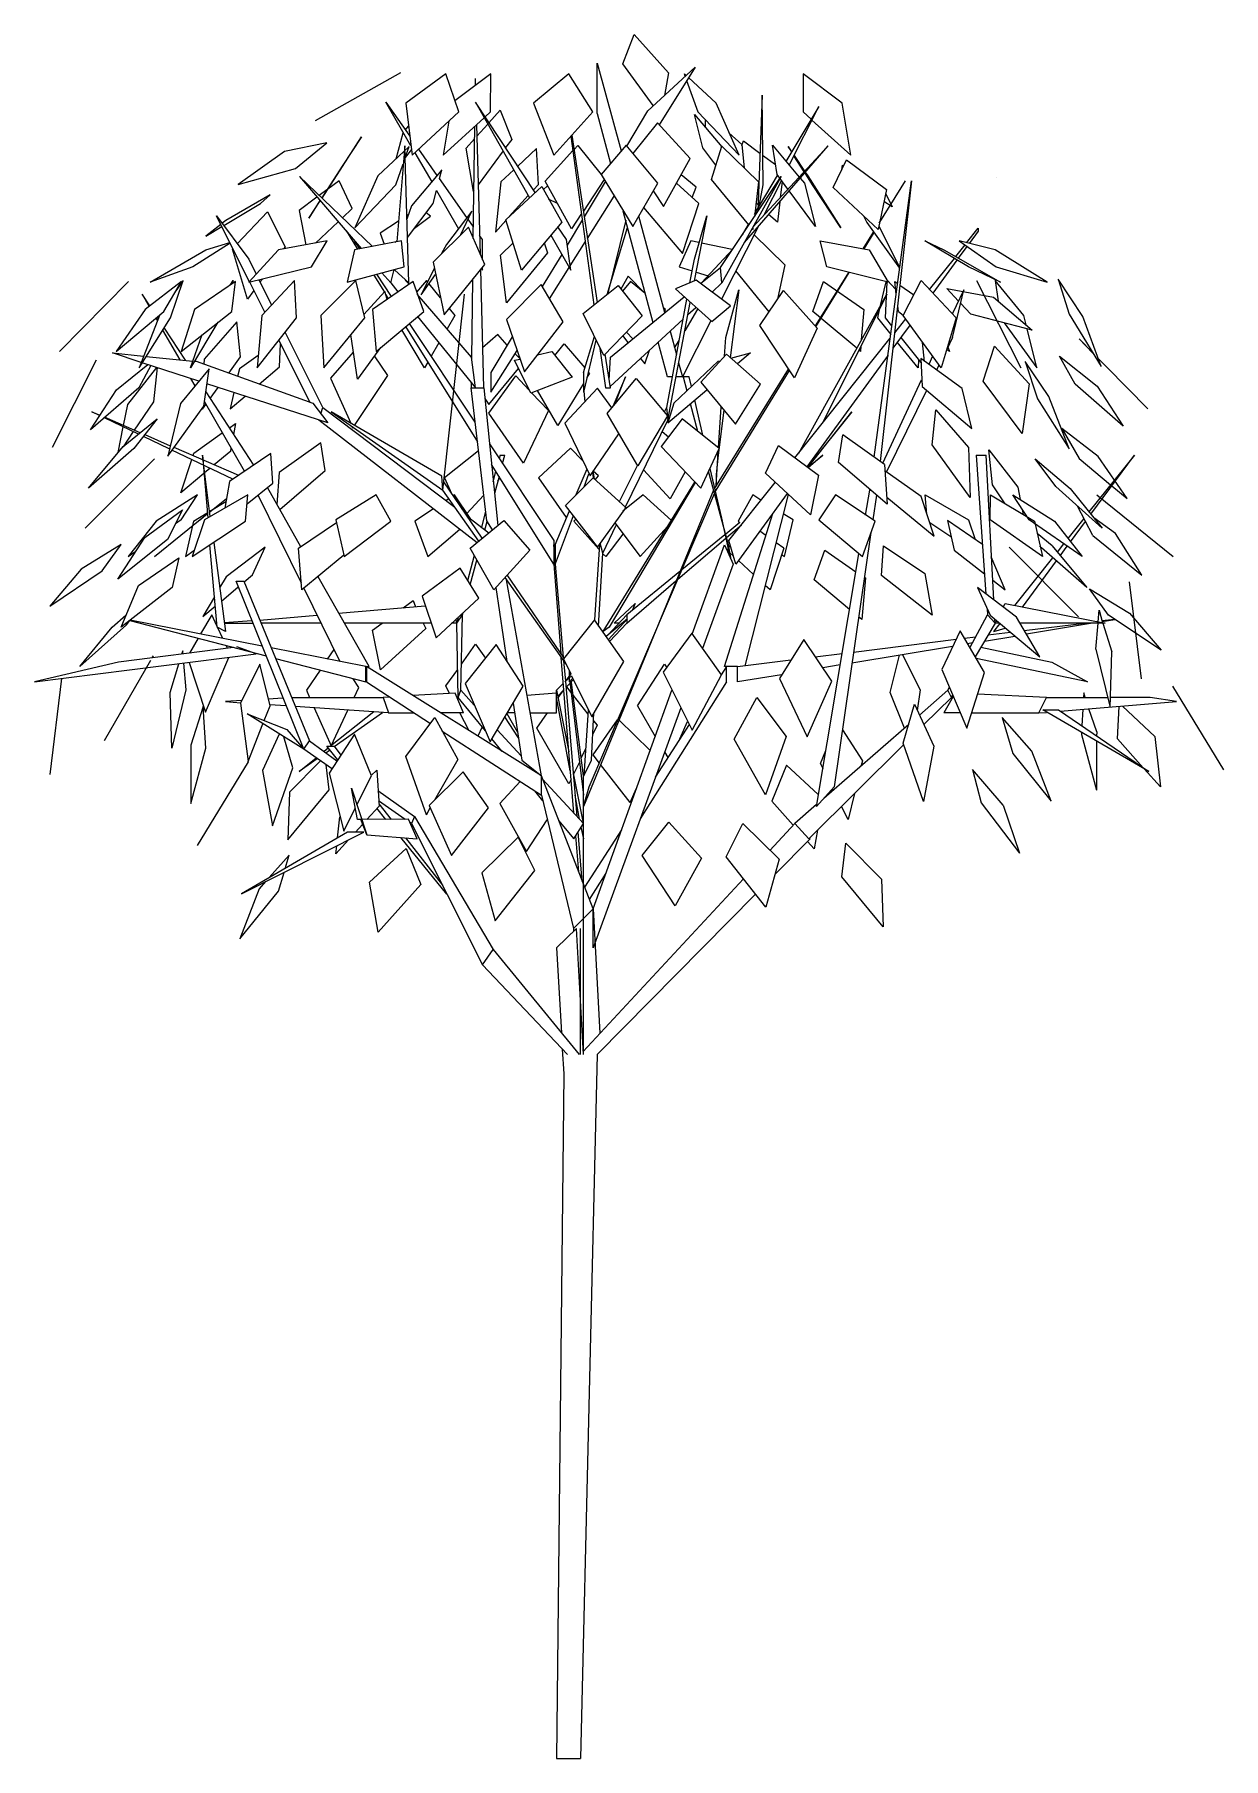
# Model space of a CAD drawing. Extents: x -0.0113 to 0.0139, y 0 to 0.0365.
import ezdxf

# ---------------------------------------------------------------- set-up
doc = ezdxf.new("R2010")
doc.units = 0
doc.layers.get('0').update_dxf_attribs({"linetype": 'CONTINUOUS'})

msp = doc.modelspace()

# ---------------------------------------------------------------- linework, layer by layer
at = {"color": 0, "linetype": 'BYBLOCK'}
for p, q in [((0.001153, 0.035889), (0.001391, 0.036511)), ((0.001391, 0.036511), (0.002116, 0.035702)), ((0.000609, 0.035906), (0.001113, 0.034044)), ((0.000609, 0.034839), (0.000609, 0.035906)), ((0.001793, 0.035006), (0.001153, 0.035889)), ((0.00168, 0.034897), (0.002683, 0.035818)), ((0.002683, 0.035818), (0.001918, 0.034601)), ((-0.005362, 0.034689), (-0.003555, 0.035706)), ((-0.002598, 0.035679), (-0.003447, 0.03506)), ((-0.002326, 0.03487), (-0.002598, 0.035679)), ((-0.001646, 0.035679), (-0.002411, 0.035104)), ((-0.001974, 0.035434), (-0.001969, 0.03558)), ((-0.001969, 0.035437), (-0.001969, 0.03558)), ((-0.001651, 0.03487), (-0.001646, 0.035679)), ((0.000003, 0.035679), (-0.000745, 0.03506)), ((0.000513, 0.03487), (0.000003, 0.035679)), ((0.002116, 0.035702), (0.002031, 0.03522)), ((0.002473, 0.035624), (0.002456, 0.035679)), ((0.002456, 0.035679), (0.00249, 0.035641)), ((0.002501, 0.035536), (0.002739, 0.03487)), ((0.003124, 0.03506), (0.002541, 0.035597)), ((0.005793, 0.03506), (0.004971, 0.035679)), ((0.004971, 0.035679), (0.004971, 0.03487)), ((-0.00334, 0.034152), (-0.003867, 0.035077)), ((-0.003867, 0.035077), (-0.003362, 0.034356)), ((-0.003447, 0.03506), (-0.003311, 0.033955)), ((-0.000705, 0.033167), (-0.001969, 0.035077)), ((-0.001969, 0.035077), (-0.000824, 0.033054)), ((-0.000745, 0.03506), (-0.000309, 0.033955)), ((0.003612, 0.033955), (0.003124, 0.03506)), ((0.004099, 0.035223), (0.004008, 0.032769)), ((0.004122, 0.033326), (0.004099, 0.035223)), ((0.00598, 0.033955), (0.005793, 0.03506)), ((-0.003311, 0.033955), (-0.002326, 0.03487)), ((-0.002654, 0.033955), (-0.001787, 0.034747)), ((-0.001765, 0.034764), (-0.001651, 0.03487)), ((-0.001685, 0.034642), (-0.001448, 0.034907)), ((-0.001448, 0.034907), (-0.001204, 0.034288)), ((-0.000309, 0.033955), (0.000513, 0.03487)), ((0.000609, 0.034839), (0.000887, 0.033782)), ((0.001232, 0.034149), (0.00168, 0.034897)), ((0.002847, 0.034108), (0.002666, 0.034815)), ((0.002666, 0.034815), (0.003243, 0.034132)), ((0.002739, 0.03487), (0.003612, 0.033955)), ((0.002898, 0.03454), (0.002904, 0.034689)), ((0.0053, 0.034985), (0.004603, 0.033823)), ((0.004671, 0.033741), (0.0053, 0.034985)), ((0.004971, 0.03487), (0.005136, 0.034717)), ((0.005153, 0.0347), (0.00598, 0.033955)), ((-0.004898, 0.033537), (-0.004382, 0.034346)), ((-0.004382, 0.034346), (-0.004796, 0.033724)), ((-0.003651, 0.03388), (-0.003504, 0.034428)), ((-0.003504, 0.034428), (-0.003498, 0.034435)), ((-0.003453, 0.034489), (-0.003391, 0.034567)), ((-0.002535, 0.034676), (-0.002654, 0.033955)), ((-0.00202, 0.032194), (-0.001986, 0.034567)), ((-0.001946, 0.034601), (-0.001872, 0.031851)), ((-0.00194, 0.03436), (-0.001708, 0.034615)), ((0.000541, 0.030787), (0.000054, 0.03436)), ((0.000071, 0.034377), (0.000609, 0.030838)), ((0.001884, 0.034642), (0.001363, 0.033993)), ((0.002575, 0.033884), (0.001884, 0.034642)), ((0.003396, 0.034431), (0.003668, 0.03418)), ((-0.006014, 0.03403), (-0.007, 0.033337)), ((-0.005119, 0.034217), (-0.006014, 0.03403)), ((-0.005782, 0.03367), (-0.005119, 0.034217)), ((-0.003374, 0.034139), (-0.004042, 0.033517)), ((-0.00347, 0.034156), (-0.003634, 0.03212)), ((-0.003385, 0.031249), (-0.00347, 0.034156)), ((-0.003464, 0.033884), (-0.003374, 0.034139)), ((-0.003328, 0.034078), (-0.003459, 0.033904)), ((-0.003255, 0.034006), (-0.002898, 0.033388)), ((-0.002779, 0.033527), (-0.00317, 0.034084)), ((-0.002167, 0.034101), (-0.001991, 0.034302)), ((-0.002014, 0.033187), (-0.002167, 0.034101)), ((-0.001385, 0.034044), (-0.001912, 0.03333)), ((-0.001204, 0.034288), (-0.001334, 0.034115)), ((-0.000677, 0.034098), (-0.001074, 0.033724)), ((-0.000637, 0.033337), (-0.000677, 0.034098)), ((-0.000496, 0.033405), (0.000093, 0.034054)), ((0.000116, 0.034078), (0.000195, 0.034163)), ((0.000195, 0.034163), (0.000688, 0.033547)), ((0.001221, 0.034166), (0.000688, 0.033547)), ((0.001889, 0.03336), (0.001221, 0.034166)), ((0.003119, 0.033744), (0.002847, 0.034108)), ((0.003028, 0.033439), (0.003249, 0.034149)), ((0.003249, 0.034149), (0.004025, 0.033388)), ((0.003668, 0.034159), (0.003702, 0.034258)), ((0.003668, 0.03418), (0.003719, 0.03368)), ((0.003702, 0.034258), (0.004054, 0.033996)), ((0.003725, 0.032106), (0.005498, 0.034156)), ((0.005498, 0.034156), (0.003906, 0.032432)), ((0.004416, 0.033547), (0.00432, 0.034166)), ((0.00432, 0.034166), (0.004881, 0.03349)), ((0.004728, 0.034027), (0.004654, 0.034139)), ((0.004654, 0.034139), (0.004722, 0.034023)), ((-0.007, 0.033337), (-0.005782, 0.03367)), ((-0.004796, 0.033724), (-0.005226, 0.033051)), ((-0.003657, 0.03333), (-0.003504, 0.033775)), ((-0.002683, 0.033643), (-0.003328, 0.032881)), ((-0.002734, 0.033459), (-0.002683, 0.033643)), ((-0.001159, 0.033643), (-0.001431, 0.033388)), ((0.002014, 0.032871), (0.002575, 0.033884)), ((0.00411, 0.033955), (0.004382, 0.033758)), ((0.004988, 0.033605), (0.004773, 0.033945)), ((0.004779, 0.033948), (0.005, 0.033615)), ((0.005011, 0.033595), (0.005068, 0.033517)), ((0.005606, 0.033269), (0.005884, 0.03386)), ((0.005793, 0.033741), (0.005782, 0.033646)), ((0.005816, 0.033724), (0.005793, 0.033741)), ((0.005884, 0.03386), (0.006733, 0.033228)), ((-0.00415, 0.032024), (-0.005697, 0.033503)), ((-0.005697, 0.033503), (-0.004394, 0.031977)), ((-0.005221, 0.033044), (-0.004898, 0.033537)), ((-0.004858, 0.033415), (-0.005096, 0.033238)), ((-0.004581, 0.032823), (-0.004858, 0.033415)), ((-0.004042, 0.033517), (-0.004524, 0.032415)), ((-0.004524, 0.032415), (-0.003657, 0.03333)), ((-0.002156, 0.032636), (-0.002734, 0.033459)), ((-0.001431, 0.033388), (-0.001549, 0.032327)), ((-0.001329, 0.032585), (-0.000569, 0.033292)), ((-0.000745, 0.033221), (-0.000637, 0.033337)), ((-0.000569, 0.033292), (-0.000144, 0.032534)), ((-0.000445, 0.033306), (-0.000535, 0.033224)), ((0.000065, 0.032392), (-0.000496, 0.033405)), ((0.000751, 0.033439), (0.000314, 0.032772)), ((0.000779, 0.033394), (0.000331, 0.032653)), ((0.000688, 0.033547), (0.001363, 0.032446)), ((0.001363, 0.032446), (0.001889, 0.03336)), ((0.002756, 0.032932), (0.002286, 0.033364)), ((0.002705, 0.033279), (0.002382, 0.033541)), ((0.002615, 0.033058), (0.002705, 0.033279)), ((0.003816, 0.032477), (0.003028, 0.033439)), ((0.003215, 0.031576), (0.004501, 0.033503)), ((0.004501, 0.033503), (0.003249, 0.031249)), ((0.004025, 0.033388), (0.003935, 0.032653)), ((0.004025, 0.032796), (0.004122, 0.033326)), ((0.004042, 0.032881), (0.004428, 0.033527)), ((0.004507, 0.033418), (0.004139, 0.032687)), ((0.004643, 0.033235), (0.004416, 0.033547)), ((0.004524, 0.033401), (0.004479, 0.033054)), ((0.004903, 0.033466), (0.004994, 0.03336)), ((0.004994, 0.03336), (0.005232, 0.032446)), ((0.00517, 0.03333), (0.005005, 0.033585)), ((0.005068, 0.033517), (0.00577, 0.032415)), ((0.00577, 0.032415), (0.00517, 0.03333)), ((0.006558, 0.032381), (0.005606, 0.033269)), ((0.006473, 0.027558), (0.007266, 0.033415)), ((0.006733, 0.033228), (0.006558, 0.032381)), ((0.007266, 0.033415), (0.006603, 0.027466)), ((0.006824, 0.032912), (0.007136, 0.033415)), ((0.009056, 0.033473), (0.009056, 0.033479)), ((-0.0073, 0.032466), (-0.006524, 0.032932)), ((-0.00632, 0.033119), (-0.00726, 0.032572)), ((-0.006524, 0.032932), (-0.00632, 0.033119)), ((-0.005328, 0.033068), (-0.005708, 0.032782)), ((-0.005266, 0.032993), (-0.005498, 0.032623)), ((-0.005498, 0.032623), (-0.00526, 0.03299)), ((-0.005119, 0.033221), (-0.005283, 0.033102)), ((-0.00526, 0.03299), (-0.005266, 0.032993)), ((-0.003328, 0.032881), (-0.003425, 0.032602)), ((-0.003413, 0.032215), (-0.002864, 0.032932)), ((-0.002864, 0.032932), (-0.002796, 0.033207)), ((-0.002796, 0.033207), (-0.002331, 0.032398)), ((-0.002003, 0.033201), (-0.002014, 0.033187)), ((-0.001255, 0.032657), (-0.000853, 0.033099)), ((-0.000235, 0.032932), (-0.000422, 0.033027)), ((0.000399, 0.032194), (0.000966, 0.033088)), ((0.001793, 0.033201), (0.002014, 0.032871)), ((0.002416, 0.031871), (0.002756, 0.032932)), ((0.004014, 0.032905), (0.003969, 0.032949)), ((0.004473, 0.032969), (0.004422, 0.032534)), ((0.005232, 0.032446), (0.004671, 0.033201)), ((0.00658, 0.032514), (0.006813, 0.032888)), ((0.006807, 0.032888), (0.006586, 0.032534)), ((0.006852, 0.032864), (0.006677, 0.032973)), ((0.006716, 0.033153), (0.006852, 0.032864)), ((0.006813, 0.032888), (0.006807, 0.032888)), ((-0.006762, 0.03128), (-0.007453, 0.032674)), ((-0.007453, 0.032674), (-0.006773, 0.031756)), ((-0.00726, 0.032572), (-0.00734, 0.032511)), ((-0.007017, 0.032075), (-0.006376, 0.032755)), ((-0.006376, 0.032755), (-0.006003, 0.032014)), ((-0.005708, 0.032782), (-0.005561, 0.032058)), ((-0.005362, 0.032092), (-0.004881, 0.032545)), ((-0.00479, 0.03263), (-0.004581, 0.032823)), ((-0.0036, 0.032558), (-0.003991, 0.032303)), ((-0.003396, 0.032691), (-0.00343, 0.03267)), ((-0.003266, 0.032412), (-0.002921, 0.032664)), ((-0.002921, 0.032664), (-0.003017, 0.032735)), ((-0.002048, 0.032772), (-0.002586, 0.032062)), ((-0.00228, 0.032273), (-0.002048, 0.032772)), ((-0.002014, 0.032439), (-0.002127, 0.032599)), ((-0.001549, 0.032327), (-0.001329, 0.032572)), ((-0.000994, 0.031521), (-0.001329, 0.032585)), ((-0.000144, 0.032534), (-0.000994, 0.031521)), ((0.000297, 0.032592), (-0.000031, 0.032052)), ((0.000275, 0.032718), (0.000065, 0.032392)), ((0.00121, 0.032582), (0.000824, 0.031008)), ((0.001153, 0.032779), (0.001787, 0.03041)), ((0.002042, 0.030621), (0.001487, 0.032667)), ((0.001589, 0.032847), (0.002416, 0.031871)), ((0.002926, 0.032674), (0.00266, 0.031294)), ((0.002666, 0.031756), (0.002926, 0.032674)), ((0.00394, 0.032708), (0.004008, 0.03283)), ((0.00419, 0.032742), (0.004173, 0.032759)), ((0.004422, 0.032534), (0.004235, 0.032701)), ((0.006257, 0.032657), (0.00632, 0.032528)), ((0.00632, 0.032528), (0.007011, 0.031562)), ((-0.007362, 0.03249), (-0.00768, 0.032239)), ((-0.00768, 0.032239), (-0.00734, 0.032443)), ((-0.005113, 0.03214), (-0.006144, 0.031953)), ((-0.005447, 0.031593), (-0.005113, 0.03214)), ((-0.004705, 0.032344), (-0.004467, 0.031963)), ((-0.003538, 0.03214), (-0.00453, 0.031953)), ((-0.003991, 0.032303), (-0.003906, 0.032069)), ((-0.003674, 0.032113), (-0.003634, 0.032143)), ((-0.003481, 0.031593), (-0.003538, 0.03214)), ((-0.002116, 0.032429), (-0.00287, 0.031688)), ((-0.002269, 0.03229), (-0.002263, 0.032283)), ((-0.001776, 0.031637), (-0.002116, 0.032429)), ((-0.001821, 0.032171), (-0.001884, 0.032252)), ((-0.001821, 0.031742), (-0.001821, 0.032171)), ((-0.000377, 0.032259), (0.000048, 0.031518)), ((-0.000042, 0.032171), (-0.000224, 0.032439)), ((0.000048, 0.031518), (-0.000042, 0.032171)), ((0.000819, 0.031005), (0.001249, 0.032426)), ((0.002592, 0.03214), (0.002343, 0.031593)), ((0.002762, 0.032103), (0.002592, 0.03214)), ((0.00402, 0.032449), (0.003238, 0.030903)), ((0.003804, 0.032487), (0.00368, 0.032269)), ((0.003901, 0.032378), (0.003884, 0.032395)), ((0.003906, 0.032432), (0.003901, 0.032378)), ((0.003929, 0.032266), (0.004581, 0.03163)), ((0.005328, 0.03214), (0.006365, 0.031953)), ((0.00547, 0.031593), (0.005328, 0.03214)), ((0.00624, 0.031973), (0.006461, 0.032327)), ((0.006467, 0.03232), (0.006252, 0.03197)), ((0.007017, 0.031576), (0.006569, 0.032456)), ((0.008473, 0.031593), (0.007544, 0.03214)), ((0.007544, 0.03214), (0.007951, 0.031953)), ((0.009034, 0.031953), (0.008274, 0.03214)), ((0.008274, 0.03214), (0.009056, 0.031593)), ((0.008427, 0.032099), (0.008677, 0.032409)), ((0.008677, 0.032347), (0.008484, 0.032086)), ((0.008677, 0.032409), (0.008677, 0.032347)), ((-0.008858, 0.031263), (-0.007685, 0.031953)), ((-0.007164, 0.032089), (-0.007957, 0.031593)), ((-0.007685, 0.031953), (-0.007175, 0.032109)), ((-0.007119, 0.031963), (-0.007107, 0.031977)), ((-0.006796, 0.030903), (-0.007119, 0.031963)), ((-0.006144, 0.031953), (-0.006773, 0.031263)), ((-0.006003, 0.032014), (-0.006037, 0.031973)), ((-0.00453, 0.031953), (-0.004688, 0.031263)), ((-0.004422, 0.031973), (-0.004524, 0.03213)), ((-0.002586, 0.032062), (-0.002688, 0.031871)), ((-0.001442, 0.031837), (-0.001176, 0.032096)), ((-0.001317, 0.030828), (-0.001442, 0.031837)), ((-0.000445, 0.031888), (-0.001317, 0.030828)), ((-0.000144, 0.031854), (-0.000558, 0.031171)), ((-0.000513, 0.032096), (-0.000445, 0.031888)), ((0.000031, 0.03161), (0.00036, 0.032126)), ((0.003464, 0.031956), (0.002813, 0.032092)), ((0.003476, 0.031967), (0.002813, 0.031249)), ((0.006365, 0.031953), (0.006767, 0.031263)), ((0.008167, 0.03177), (0.00764, 0.031113)), ((0.007951, 0.031953), (0.009147, 0.031263)), ((0.008393, 0.032055), (0.008195, 0.031807)), ((0.008257, 0.031773), (0.008439, 0.032021)), ((0.010138, 0.031263), (0.009034, 0.031953)), ((-0.007957, 0.031593), (-0.008858, 0.031263)), ((-0.006773, 0.031756), (-0.006614, 0.031436)), ((-0.006773, 0.031263), (-0.005447, 0.031593)), ((-0.004688, 0.031263), (-0.003481, 0.031593)), ((-0.004127, 0.031416), (-0.003901, 0.031052)), ((-0.003748, 0.030964), (-0.004059, 0.031433)), ((-0.003952, 0.031464), (-0.003765, 0.031249)), ((-0.003765, 0.031249), (-0.003691, 0.031535)), ((-0.00368, 0.031538), (-0.00368, 0.031518)), ((-0.00368, 0.031518), (-0.003385, 0.031249)), ((-0.002847, 0.031555), (-0.003124, 0.031001)), ((-0.003124, 0.031001), (-0.002819, 0.031426)), ((-0.00287, 0.031688), (-0.002637, 0.030576)), ((-0.002637, 0.030576), (-0.001776, 0.031637)), ((-0.001793, 0.029026), (-0.001861, 0.031532)), ((-0.001844, 0.031552), (-0.001821, 0.031518)), ((-0.001821, 0.031518), (-0.001821, 0.031579)), ((-0.000405, 0.030913), (0.000014, 0.031576)), ((0.002343, 0.031593), (0.002615, 0.031504)), ((0.002569, 0.031253), (0.002666, 0.031756)), ((0.0027, 0.031481), (0.002955, 0.031402)), ((0.002796, 0.031236), (0.003215, 0.031576)), ((0.003249, 0.031249), (0.003215, 0.031576)), ((0.004246, 0.030641), (0.003544, 0.031508)), ((0.004581, 0.03163), (0.004428, 0.030909)), ((0.005929, 0.031474), (0.005221, 0.030338)), ((0.005238, 0.030318), (0.005946, 0.03147)), ((0.006767, 0.031263), (0.00547, 0.031593)), ((0.007719, 0.031032), (0.008229, 0.031732)), ((0.009147, 0.031263), (0.008473, 0.031593)), ((0.009056, 0.031593), (0.010138, 0.031263)), ((-0.009322, 0.03128), (-0.010778, 0.029801)), ((-0.008195, 0.03128), (-0.008966, 0.030689)), ((-0.008569, 0.030648), (-0.008195, 0.03128)), ((-0.008427, 0.030508), (-0.008161, 0.031304)), ((-0.008161, 0.031304), (-0.008314, 0.031079)), ((-0.007056, 0.03128), (-0.007923, 0.030689)), ((-0.00717, 0.031202), (-0.007102, 0.031304)), ((-0.00713, 0.030648), (-0.007056, 0.03128)), ((-0.007102, 0.031304), (-0.007124, 0.031232)), ((-0.006665, 0.03109), (-0.006796, 0.030903)), ((-0.006433, 0.030631), (-0.00675, 0.031266)), ((-0.006558, 0.031317), (-0.006291, 0.030784)), ((-0.00649, 0.031331), (-0.006535, 0.03127)), ((-0.005804, 0.031304), (-0.006495, 0.030563)), ((-0.005765, 0.030508), (-0.005804, 0.031304)), ((-0.004507, 0.031304), (-0.005243, 0.030563)), ((-0.004314, 0.030508), (-0.004507, 0.031304)), ((-0.003889, 0.031066), (-0.004337, 0.030583)), ((-0.003294, 0.03128), (-0.00415, 0.030689)), ((-0.003838, 0.030903), (-0.003889, 0.031066)), ((-0.003765, 0.031249), (-0.003617, 0.031059)), ((-0.003379, 0.031222), (-0.003459, 0.031311)), ((-0.003068, 0.030648), (-0.003294, 0.03128)), ((-0.003011, 0.031304), (-0.003221, 0.031056)), ((-0.002989, 0.031273), (-0.003011, 0.031304)), ((-0.00296, 0.031232), (-0.002717, 0.030937)), ((-0.002031, 0.031324), (-0.002054, 0.029652)), ((-0.000581, 0.031219), (-0.001317, 0.030478)), ((-0.000116, 0.030423), (-0.000581, 0.031219)), ((0.000309, 0.0306), (0.001051, 0.031192)), ((0.001051, 0.031192), (0.001561, 0.030556)), ((0.001266, 0.031392), (0.001108, 0.03112)), ((0.001312, 0.03128), (0.001142, 0.031073)), ((0.001617, 0.031032), (0.001266, 0.031392)), ((0.001617, 0.031032), (0.001312, 0.03128)), ((0.0027, 0.031311), (0.002263, 0.031124)), ((0.002263, 0.031124), (0.003034, 0.03043)), ((0.00343, 0.030763), (0.0027, 0.031311)), ((0.002813, 0.031249), (0.002819, 0.031253)), ((0.003249, 0.031249), (0.00304, 0.031052)), ((0.003334, 0.030094), (0.003606, 0.031103)), ((0.003606, 0.031103), (0.003425, 0.029665)), ((0.004048, 0.030349), (0.004552, 0.03109)), ((0.004552, 0.03109), (0.005266, 0.030294)), ((0.005175, 0.030648), (0.005402, 0.03128)), ((0.005402, 0.03128), (0.006257, 0.030689)), ((0.006722, 0.031273), (0.006603, 0.03077)), ((0.006716, 0.030508), (0.00675, 0.031263)), ((0.00675, 0.031283), (0.006756, 0.031304)), ((0.006756, 0.031304), (0.006926, 0.031117)), ((0.006937, 0.031011), (0.006909, 0.03128)), ((0.006909, 0.03128), (0.006971, 0.031236)), ((0.007017, 0.031202), (0.007311, 0.031001)), ((0.00709, 0.030563), (0.00747, 0.031304)), ((0.00747, 0.031304), (0.008206, 0.030508)), ((0.008257, 0.030865), (0.008014, 0.03113)), ((0.008014, 0.03113), (0.009, 0.030947)), ((0.008371, 0.031103), (0.008127, 0.03059)), ((0.008133, 0.030094), (0.008371, 0.031103)), ((0.008643, 0.031304), (0.009577, 0.029451)), ((0.009645, 0.030563), (0.009034, 0.031304)), ((0.009034, 0.031304), (0.009096, 0.030862)), ((0.010892, 0.030539), (0.010371, 0.031331)), ((0.010371, 0.031331), (0.010603, 0.03059)), ((-0.008966, 0.030689), (-0.009583, 0.029801)), ((-0.008869, 0.030763), (-0.009028, 0.031015)), ((-0.009028, 0.031015), (-0.008881, 0.030753)), ((-0.007923, 0.030689), (-0.008206, 0.029801)), ((-0.00415, 0.030689), (-0.004076, 0.029801)), ((-0.003872, 0.031008), (-0.003821, 0.030916)), ((-0.002054, 0.029679), (-0.003204, 0.031015)), ((-0.00266, 0.026861), (-0.002207, 0.031015)), ((-0.00253, 0.030709), (-0.002405, 0.030563)), ((0.000887, 0.029679), (0.00245, 0.030954)), ((0.002054, 0.030689), (0.00202, 0.030712)), ((0.002037, 0.030655), (0.002054, 0.030689)), ((0.002501, 0.030903), (0.002076, 0.028612)), ((0.002105, 0.028346), (0.002575, 0.030838)), ((0.002734, 0.030695), (0.002462, 0.030233)), ((0.002524, 0.03058), (0.002694, 0.030733)), ((0.003034, 0.03043), (0.00343, 0.030763)), ((0.004875, 0.027646), (0.006739, 0.031015)), ((0.006739, 0.031015), (0.005379, 0.028278)), ((0.006257, 0.030689), (0.006201, 0.030046)), ((0.006586, 0.030716), (0.006541, 0.030508)), ((0.006988, 0.030648), (0.006971, 0.030767)), ((0.008518, 0.030587), (0.008303, 0.030818)), ((0.009, 0.030947), (0.009821, 0.030253)), ((-0.009583, 0.029801), (-0.008569, 0.030648)), ((-0.008665, 0.030563), (-0.009096, 0.029451)), ((-0.009096, 0.029451), (-0.008427, 0.030508)), ((-0.008739, 0.030508), (-0.008711, 0.030457)), ((-0.008694, 0.030495), (-0.008716, 0.030525)), ((-0.00866, 0.030573), (-0.008665, 0.030563)), ((-0.008206, 0.029801), (-0.00713, 0.030648)), ((-0.007425, 0.030417), (-0.008008, 0.029451)), ((-0.007028, 0.030427), (-0.007719, 0.029635)), ((-0.006949, 0.029686), (-0.007028, 0.030427)), ((-0.006495, 0.030563), (-0.006597, 0.029451)), ((-0.006597, 0.029451), (-0.005765, 0.030508)), ((-0.005243, 0.030563), (-0.005181, 0.029451)), ((-0.005181, 0.029451), (-0.004314, 0.030508)), ((-0.004076, 0.029801), (-0.003068, 0.030648)), ((-0.003453, 0.030328), (-0.001929, 0.027884)), ((-0.00198, 0.028299), (-0.003368, 0.030393)), ((-0.003198, 0.030539), (-0.001974, 0.029026)), ((-0.002405, 0.030563), (-0.002569, 0.030277)), ((-0.001317, 0.030478), (-0.000932, 0.029366)), ((-0.000932, 0.029366), (-0.000116, 0.030423)), ((0.000745, 0.029713), (0.000309, 0.0306)), ((0.001561, 0.030556), (0.000745, 0.029713)), ((0.002428, 0.030485), (0.000881, 0.029054)), ((0.003011, 0.030447), (0.002416, 0.029264)), ((0.004784, 0.029237), (0.004048, 0.030349)), ((0.005334, 0.030512), (0.005175, 0.030648)), ((0.006105, 0.029866), (0.005351, 0.030498)), ((0.006541, 0.030508), (0.006824, 0.030158)), ((0.006847, 0.030338), (0.006716, 0.030508)), ((0.007232, 0.030362), (0.006869, 0.029866)), ((0.006909, 0.030192), (0.007141, 0.030488)), ((0.006988, 0.030648), (0.00709, 0.030566)), ((0.007889, 0.029451), (0.00709, 0.030563)), ((0.008206, 0.030508), (0.007889, 0.029451)), ((0.009821, 0.030253), (0.008518, 0.030587)), ((0.009226, 0.030403), (0.009917, 0.029451)), ((0.009691, 0.030359), (0.009645, 0.030563)), ((0.010603, 0.03059), (0.011277, 0.029482)), ((0.011277, 0.029482), (0.010892, 0.030539)), ((-0.008229, 0.029621), (-0.008592, 0.030253)), ((-0.008563, 0.030294), (-0.008121, 0.029611)), ((-0.008008, 0.029451), (-0.007759, 0.030155)), ((-0.006139, 0.030032), (-0.00615, 0.030026)), ((-0.006139, 0.030036), (-0.005481, 0.02872)), ((-0.006122, 0.029472), (-0.006099, 0.029961)), ((-0.005204, 0.028612), (-0.006003, 0.030206)), ((-0.004473, 0.029213), (-0.004609, 0.030155)), ((-0.003051, 0.029451), (-0.003532, 0.03026)), ((-0.002745, 0.029978), (-0.002909, 0.029699)), ((-0.001499, 0.030155), (-0.001821, 0.029873)), ((-0.001193, 0.030111), (-0.001646, 0.029353)), ((-0.0013, 0.029934), (-0.001499, 0.030155)), ((-0.000292, 0.029716), (-0.000093, 0.029958)), ((-0.000093, 0.029958), (0.000343, 0.029451)), ((0.000314, 0.029353), (0.000547, 0.030114)), ((0.000581, 0.030036), (0.000314, 0.028938)), ((0.001266, 0.029988), (0.001153, 0.030134)), ((0.001227, 0.030209), (0.001363, 0.030066)), ((0.002093, 0.029264), (0.001895, 0.029995)), ((0.00215, 0.03023), (0.002286, 0.029737)), ((0.002246, 0.029876), (0.002343, 0.030032)), ((0.003306, 0.029696), (0.003334, 0.030094)), ((0.005266, 0.030294), (0.004784, 0.029237)), ((0.00479, 0.027544), (0.006813, 0.030077)), ((0.006937, 0.03023), (0.006915, 0.030253)), ((0.007408, 0.029451), (0.00696, 0.029992)), ((0.007039, 0.030097), (0.007459, 0.029567)), ((0.007538, 0.029587), (0.007498, 0.029988)), ((0.008133, 0.030094), (0.008002, 0.029829)), ((0.009917, 0.029451), (0.009713, 0.030281)), ((0.010812, 0.030063), (0.011101, 0.029767)), ((0.011101, 0.029761), (0.010812, 0.030063)), ((-0.010002, 0.029611), (-0.010937, 0.027762)), ((-0.009051, 0.029567), (-0.009662, 0.029767)), ((-0.009662, 0.029767), (-0.009, 0.029699)), ((-0.008943, 0.029693), (-0.007957, 0.029594)), ((-0.007923, 0.029591), (-0.007889, 0.029591)), ((-0.007889, 0.029591), (-0.005419, 0.0287)), ((-0.007719, 0.029635), (-0.007725, 0.029529)), ((-0.007198, 0.029339), (-0.006949, 0.029686)), ((-0.006575, 0.029716), (-0.006971, 0.029431)), ((-0.004558, 0.029781), (-0.005045, 0.029234)), ((-0.00398, 0.029883), (-0.004473, 0.029213)), ((-0.003827, 0.029288), (-0.00411, 0.029703)), ((-0.001974, 0.029026), (-0.002054, 0.029679)), ((-0.002054, 0.029665), (-0.002054, 0.029665)), ((-0.001646, 0.028938), (-0.001091, 0.029818)), ((-0.001142, 0.029611), (-0.001028, 0.029638)), ((-0.000802, 0.028918), (-0.001142, 0.029611)), ((-0.001028, 0.029642), (-0.001136, 0.029754)), ((-0.001028, 0.029638), (-0.001028, 0.029642)), ((-0.000654, 0.029727), (-0.000354, 0.029798)), ((-0.000354, 0.029798), (0.000076, 0.029251)), ((0.000666, 0.029863), (0.000785, 0.029026)), ((0.000887, 0.029026), (0.000773, 0.029744)), ((0.000858, 0.029189), (0.000887, 0.029679)), ((0.001527, 0.029652), (0.001617, 0.02954)), ((0.001617, 0.02954), (0.001714, 0.029829)), ((0.002229, 0.0287), (0.00317, 0.029591)), ((0.003345, 0.02974), (0.002802, 0.029149)), ((0.00317, 0.029591), (0.003215, 0.029601)), ((0.004065, 0.029104), (0.003345, 0.02974)), ((0.003436, 0.029659), (0.003855, 0.029767)), ((0.003855, 0.029767), (0.003578, 0.029533)), ((0.006767, 0.029723), (0.005045, 0.027357)), ((0.006184, 0.029801), (0.00615, 0.029829)), ((0.006189, 0.029914), (0.006184, 0.029801)), ((0.007413, 0.029625), (0.007408, 0.029451)), ((0.008337, 0.029016), (0.007459, 0.029648)), ((0.007459, 0.029648), (0.007487, 0.029057)), ((0.007708, 0.029696), (0.007629, 0.029523)), ((0.008065, 0.029801), (0.008008, 0.029842)), ((0.008031, 0.029893), (0.008065, 0.029801)), ((0.008784, 0.029169), (0.009022, 0.02991)), ((0.009022, 0.02991), (0.009753, 0.029115)), ((0.009668, 0.029587), (0.009934, 0.028795)), ((0.010172, 0.028846), (0.009668, 0.029587)), ((0.010728, 0.029104), (0.010399, 0.029696)), ((0.010399, 0.029696), (0.011198, 0.029064)), ((0.011436, 0.029431), (0.011209, 0.029655)), ((0.011215, 0.029648), (0.01139, 0.029472)), ((-0.009577, 0.028986), (-0.008909, 0.029519)), ((-0.009334, 0.028676), (-0.008722, 0.029458)), ((-0.008847, 0.029499), (-0.009102, 0.02903)), ((-0.007827, 0.029169), (-0.009028, 0.02956)), ((-0.008716, 0.029458), (-0.00879, 0.028731)), ((-0.007612, 0.029434), (-0.008218, 0.028693)), ((-0.007906, 0.029074), (-0.007997, 0.029223)), ((-0.007725, 0.028642), (-0.007612, 0.029434)), ((-0.006971, 0.029431), (-0.007011, 0.029271)), ((-0.006552, 0.029108), (-0.006122, 0.029472)), ((-0.005045, 0.029234), (-0.004614, 0.028278)), ((-0.00453, 0.028231), (-0.003827, 0.029288)), ((-0.002983, 0.029574), (-0.003051, 0.029451)), ((-0.001691, 0.028676), (-0.001062, 0.029438)), ((-0.001691, 0.028493), (-0.001113, 0.029285)), ((-0.001646, 0.029353), (-0.001646, 0.028938)), ((-0.001113, 0.029285), (-0.000836, 0.028982)), ((0.000076, 0.029251), (-0.000802, 0.028918)), ((0.000314, 0.029353), (0.000314, 0.028938)), ((0.000445, 0.029336), (0.000388, 0.029244)), ((0.000416, 0.029363), (0.000445, 0.029336)), ((0.000819, 0.028486), (0.001431, 0.029227)), ((0.001204, 0.029264), (0.000938, 0.028632)), ((0.000989, 0.028693), (0.001204, 0.029264)), ((0.001431, 0.029227), (0.002093, 0.028435)), ((0.002195, 0.029264), (0.002093, 0.029264)), ((0.002558, 0.029264), (0.002275, 0.029264)), ((0.002331, 0.02956), (0.002416, 0.029264)), ((0.002416, 0.029264), (0.002428, 0.029264)), ((0.002428, 0.029264), (0.002507, 0.028962)), ((0.002603, 0.029054), (0.002558, 0.029264)), ((0.004654, 0.029424), (0.00309, 0.026902)), ((0.003124, 0.026861), (0.004677, 0.029397)), ((0.007844, 0.029509), (0.007793, 0.029404)), ((0.01139, 0.029472), (0.012269, 0.028584)), ((-0.009102, 0.02903), (-0.010127, 0.028142)), ((-0.010127, 0.028142), (-0.009577, 0.028986)), ((-0.007832, 0.029172), (-0.007832, 0.029169)), ((-0.007832, 0.029169), (-0.007827, 0.029169)), ((-0.007685, 0.028941), (-0.006671, 0.027388)), ((-0.005096, 0.028285), (-0.007663, 0.029115)), ((-0.007589, 0.028799), (-0.007419, 0.029037)), ((-0.00709, 0.028931), (-0.00717, 0.028584)), ((-0.00717, 0.028584), (-0.006852, 0.028853)), ((-0.002059, 0.029128), (-0.002059, 0.029026)), ((-0.001731, 0.026212), (-0.002059, 0.029026)), ((-0.002059, 0.029026), (-0.001793, 0.029026)), ((-0.001793, 0.029026), (-0.001499, 0.02611)), ((-0.000785, 0.028924), (-0.000428, 0.028547)), ((-0.000229, 0.028234), (-0.00066, 0.028972)), ((0.000314, 0.029121), (-0.000229, 0.028234)), ((0.000615, 0.02902), (-0.000076, 0.028278)), ((0.000314, 0.029026), (0.000343, 0.028731)), ((0.000915, 0.028605), (0.000615, 0.02902)), ((0.000785, 0.029026), (0.000887, 0.029026)), ((0.002105, 0.028285), (0.002932, 0.028986)), ((0.002802, 0.029149), (0.003538, 0.028258)), ((0.003538, 0.028258), (0.004065, 0.029104)), ((0.006654, 0.027432), (0.007476, 0.029196)), ((0.007578, 0.028975), (0.006733, 0.027252)), ((0.007487, 0.029057), (0.008541, 0.02817)), ((0.008541, 0.02817), (0.008337, 0.029016)), ((0.009606, 0.028058), (0.008784, 0.029169)), ((0.009753, 0.029115), (0.009606, 0.028058)), ((0.010603, 0.027735), (0.010172, 0.028846)), ((0.011747, 0.028217), (0.010728, 0.029104)), ((0.011198, 0.029064), (0.011747, 0.028217)), ((-0.009934, 0.028442), (-0.010093, 0.028523)), ((-0.010093, 0.028523), (-0.009929, 0.028448)), ((-0.009424, 0.028231), (-0.009334, 0.028676)), ((-0.00879, 0.028731), (-0.009198, 0.028132)), ((-0.008218, 0.028693), (-0.00849, 0.027582)), ((-0.00849, 0.027582), (-0.007725, 0.028642)), ((-0.007753, 0.028574), (-0.00768, 0.028676)), ((-0.007753, 0.028574), (-0.007753, 0.028601)), ((-0.006864, 0.027262), (-0.007713, 0.028737)), ((-0.005419, 0.0287), (-0.005096, 0.028285)), ((-0.005249, 0.028476), (-0.005204, 0.028612)), ((-0.005204, 0.028612), (-0.002411, 0.026501)), ((-0.002683, 0.02716), (-0.005028, 0.028523)), ((-0.005028, 0.028523), (-0.00266, 0.026861)), ((-0.00177, 0.028802), (-0.001691, 0.028676)), ((-0.000955, 0.027435), (-0.001691, 0.028493)), ((-0.000428, 0.028547), (-0.000955, 0.027435)), ((0.00147, 0.027374), (0.000819, 0.028486)), ((0.002076, 0.028612), (0.002025, 0.028513)), ((0.002076, 0.028612), (0.002105, 0.028346)), ((0.002229, 0.0287), (0.002105, 0.028285)), ((0.002739, 0.028105), (0.002581, 0.02869)), ((0.002666, 0.028765), (0.002836, 0.028027)), ((0.003289, 0.028557), (0.003164, 0.027544)), ((0.003175, 0.027755), (0.003232, 0.028622)), ((0.005997, 0.028523), (0.005062, 0.027347)), ((0.005068, 0.02734), (0.005997, 0.028523)), ((0.007702, 0.02782), (0.007781, 0.028561)), ((0.007781, 0.028561), (0.008473, 0.027765)), ((0.009934, 0.028795), (0.010603, 0.027735)), ((-0.009832, 0.028397), (-0.009113, 0.028051)), ((-0.009073, 0.028078), (-0.009827, 0.028404)), ((-0.009538, 0.027656), (-0.00943, 0.028204)), ((-0.00943, 0.027786), (-0.008716, 0.028374)), ((-0.008716, 0.028374), (-0.009204, 0.027745)), ((-0.007187, 0.028176), (-0.007056, 0.028272)), ((-0.007056, 0.028272), (-0.007096, 0.028041)), ((-0.005289, 0.028346), (-0.005294, 0.028346)), ((-0.001935, 0.025749), (-0.005289, 0.028346)), ((-0.005289, 0.028346), (-0.005289, 0.028346)), ((-0.004564, 0.028176), (-0.004581, 0.028204)), ((-0.004558, 0.02819), (-0.004564, 0.028176)), ((-0.000076, 0.028278), (0.000456, 0.027167)), ((0.001198, 0.026497), (0.002105, 0.028346)), ((0.002093, 0.028435), (0.00147, 0.027374)), ((0.002405, 0.028374), (0.001963, 0.027786)), ((0.003192, 0.027745), (0.002405, 0.028374)), ((0.011215, 0.027575), (0.010444, 0.028166)), ((0.010444, 0.028166), (0.010818, 0.027534)), ((-0.010167, 0.026905), (-0.00943, 0.027786)), ((-0.009221, 0.028102), (-0.009436, 0.027782)), ((-0.009436, 0.027782), (-0.00943, 0.027786)), ((-0.008456, 0.027735), (-0.009005, 0.028)), ((-0.008977, 0.028037), (-0.008439, 0.027803)), ((-0.008359, 0.027769), (-0.006988, 0.027177)), ((-0.007934, 0.027643), (-0.007334, 0.028075)), ((-0.007153, 0.027687), (-0.007147, 0.027752)), ((-0.005243, 0.027864), (-0.006127, 0.027235)), ((-0.005153, 0.027276), (-0.005243, 0.027864)), ((-0.001674, 0.027843), (-0.000309, 0.025794)), ((0.000456, 0.027167), (0.001068, 0.028051)), ((0.001963, 0.027786), (0.002802, 0.026905)), ((0.001986, 0.028102), (0.002116, 0.027993)), ((0.004173, 0.027218), (0.004445, 0.027806)), ((0.004445, 0.027806), (0.005294, 0.027177)), ((0.005719, 0.027446), (0.00581, 0.028034)), ((0.006694, 0.027405), (0.00581, 0.028034)), ((0.008507, 0.026708), (0.007702, 0.02782)), ((0.008473, 0.027765), (0.008507, 0.026708)), ((-0.008767, 0.027524), (-0.010235, 0.026055)), ((-0.009204, 0.027745), (-0.010167, 0.026905)), ((-0.007113, 0.027092), (-0.008399, 0.027707)), ((-0.008212, 0.026807), (-0.00798, 0.027507)), ((-0.007951, 0.027592), (-0.007934, 0.027643)), ((-0.007753, 0.027602), (-0.00764, 0.026273)), ((-0.007589, 0.026303), (-0.007753, 0.027602)), ((-0.007153, 0.027687), (-0.007504, 0.027398)), ((-0.006303, 0.027636), (-0.007181, 0.027048)), ((-0.006263, 0.027007), (-0.006303, 0.027636)), ((-0.001906, 0.027694), (-0.002626, 0.027119)), ((-0.000309, 0.025291), (-0.001629, 0.027408)), ((-0.001448, 0.027602), (-0.00147, 0.027531)), ((-0.001448, 0.027602), (-0.001351, 0.027602)), ((-0.001402, 0.027429), (-0.001351, 0.027602)), ((0.000042, 0.027748), (-0.000637, 0.027119)), ((0.000297, 0.02749), (0.000042, 0.027748)), ((0.001459, 0.027388), (0.001074, 0.026616)), ((0.001385, 0.02751), (0.001385, 0.027517)), ((0.002802, 0.026905), (0.003192, 0.027745)), ((0.003164, 0.027544), (0.003124, 0.027187)), ((0.00313, 0.02696), (0.003164, 0.027544)), ((0.003164, 0.027544), (0.00317, 0.027704)), ((0.005073, 0.027347), (0.005385, 0.027602)), ((0.005385, 0.027602), (0.005073, 0.027337)), ((0.00675, 0.026565), (0.005719, 0.027446)), ((0.006694, 0.027405), (0.00675, 0.026565)), ((0.008631, 0.027602), (0.008841, 0.024658)), ((0.008631, 0.027602), (0.008847, 0.027602)), ((0.009005, 0.024536), (0.008847, 0.027602)), ((0.008898, 0.027714), (0.009515, 0.026922)), ((0.008977, 0.026973), (0.008898, 0.027714)), ((0.01032, 0.026936), (0.009883, 0.027524)), ((0.009883, 0.027524), (0.010626, 0.026895)), ((0.010818, 0.027534), (0.011481, 0.026973)), ((0.011985, 0.027602), (0.011022, 0.026399)), ((0.011062, 0.026351), (0.011985, 0.027602)), ((0.011832, 0.026688), (0.011215, 0.027575)), ((-0.007725, 0.027214), (-0.008212, 0.026807)), ((-0.007595, 0.027323), (-0.007708, 0.027228)), ((-0.007181, 0.027048), (-0.007277, 0.02648)), ((-0.006127, 0.027235), (-0.006178, 0.026558)), ((-0.006116, 0.026453), (-0.005153, 0.027276)), ((-0.00266, 0.026861), (-0.002683, 0.02716)), ((-0.001827, 0.025841), (-0.002643, 0.027038)), ((-0.002626, 0.027119), (-0.002479, 0.02679)), ((-0.001595, 0.027041), (-0.001538, 0.027259)), ((-0.00147, 0.027153), (-0.001566, 0.02679)), ((-0.001499, 0.027058), (-0.001448, 0.027113)), ((-0.000637, 0.027119), (-0.000048, 0.026283)), ((-0.000065, 0.026538), (0.000524, 0.027123)), ((0.000388, 0.027306), (0.000156, 0.026759)), ((0.000331, 0.026932), (0.000433, 0.027208)), ((0.000507, 0.027242), (0.000518, 0.027119)), ((0.000547, 0.027099), (0.000524, 0.027269)), ((0.000632, 0.027164), (0.000524, 0.027265)), ((0.000524, 0.027123), (0.00121, 0.026494)), ((0.000564, 0.027079), (0.000632, 0.027164)), ((0.000734, 0.023866), (0.002677, 0.027031)), ((0.002683, 0.027024), (0.000858, 0.023958)), ((0.00215, 0.026677), (0.001589, 0.027289)), ((0.002473, 0.027248), (0.00215, 0.026677)), ((0.003391, 0.025705), (0.002966, 0.027262)), ((0.002994, 0.027323), (0.003238, 0.026266)), ((0.003124, 0.027187), (0.003124, 0.026949)), ((0.003396, 0.025794), (0.004377, 0.027024)), ((0.005124, 0.026337), (0.004173, 0.027218)), ((0.005294, 0.027177), (0.005124, 0.026337)), ((0.00747, 0.026725), (0.006699, 0.027272)), ((-0.007861, 0.026759), (-0.008733, 0.026202)), ((-0.008206, 0.026236), (-0.007861, 0.026759)), ((-0.00679, 0.026759), (-0.007708, 0.026236)), ((-0.0076, 0.026399), (-0.007243, 0.026684)), ((-0.006841, 0.026202), (-0.00679, 0.026759)), ((-0.006807, 0.026575), (-0.006263, 0.027007)), ((-0.00658, 0.026759), (-0.005663, 0.024896)), ((-0.005668, 0.025664), (-0.006376, 0.026919)), ((-0.004076, 0.026759), (-0.004926, 0.026236)), ((-0.003765, 0.026202), (-0.004076, 0.026759)), ((-0.001901, 0.02578), (-0.00266, 0.026861)), ((-0.002535, 0.026681), (-0.002592, 0.02664)), ((-0.002416, 0.026759), (-0.002445, 0.026742)), ((-0.002071, 0.026246), (-0.002416, 0.026759)), ((-0.002156, 0.026368), (-0.001799, 0.026745)), ((0.003068, 0.026861), (0.000314, 0.020161)), ((0.000439, 0.020576), (0.00309, 0.026793)), ((0.001578, 0.026759), (0.001153, 0.026419)), ((0.002178, 0.026219), (0.001578, 0.026759)), ((0.003074, 0.026871), (0.003068, 0.026861)), ((0.003068, 0.026861), (0.003074, 0.026861)), ((0.003074, 0.026861), (0.003068, 0.026861)), ((0.003102, 0.026861), (0.003124, 0.026861)), ((0.003107, 0.026827), (0.003124, 0.026861)), ((0.004631, 0.02679), (0.003544, 0.025291)), ((0.003906, 0.026759), (0.003595, 0.026202)), ((0.004654, 0.026769), (0.003731, 0.023142)), ((0.004076, 0.02665), (0.003906, 0.026759)), ((0.005657, 0.026759), (0.0053, 0.026236)), ((0.006495, 0.026202), (0.005657, 0.026759)), ((0.006291, 0.026334), (0.006382, 0.026861)), ((0.006382, 0.026861), (0.006382, 0.026875)), ((0.006382, 0.026861), (0.006399, 0.026861)), ((0.006524, 0.026756), (0.006444, 0.026232)), ((0.006739, 0.026715), (0.007747, 0.025885)), ((0.007747, 0.025885), (0.00747, 0.026725)), ((0.007555, 0.026759), (0.008473, 0.026236)), ((0.007589, 0.026354), (0.007555, 0.026759)), ((0.008932, 0.026236), (0.008937, 0.026759)), ((0.008937, 0.026759), (0.009866, 0.026202)), ((0.009249, 0.026569), (0.008977, 0.026973)), ((0.009759, 0.026236), (0.009413, 0.026759)), ((0.009413, 0.026759), (0.010291, 0.026202)), ((0.009515, 0.026922), (0.009566, 0.02666)), ((0.011305, 0.026055), (0.01032, 0.026936)), ((0.010626, 0.026895), (0.011305, 0.026055)), ((0.011192, 0.026759), (0.012807, 0.025454)), ((0.011504, 0.026956), (0.011832, 0.026688)), ((-0.008977, 0.025858), (-0.008178, 0.026443)), ((-0.008767, 0.025454), (-0.007651, 0.026358)), ((-0.008178, 0.026443), (-0.008495, 0.025814)), ((-0.007946, 0.026202), (-0.007651, 0.026378)), ((-0.007651, 0.026358), (-0.007798, 0.026236)), ((-0.007255, 0.026616), (-0.0076, 0.026409)), ((-0.0076, 0.026409), (-0.0076, 0.026399)), ((-0.002858, 0.026463), (-0.003255, 0.026202)), ((-0.002139, 0.0263), (-0.001685, 0.025957)), ((-0.001759, 0.026412), (-0.001844, 0.026076)), ((-0.00028, 0.025705), (0.00002, 0.026426)), ((0.000099, 0.026317), (-0.00028, 0.025304)), ((0.000615, 0.025658), (-0.000065, 0.026538)), ((-0.000048, 0.026283), (-0.000031, 0.026307)), ((0.00121, 0.026494), (0.000615, 0.025658)), ((0.001164, 0.026429), (0.001176, 0.026446)), ((0.0033, 0.023125), (0.004326, 0.026368)), ((0.004756, 0.026236), (0.004547, 0.026361)), ((0.009606, 0.02646), (0.009628, 0.026341)), ((0.011101, 0.025902), (0.010778, 0.026521)), ((-0.008733, 0.026202), (-0.009328, 0.025454)), ((-0.008206, 0.026236), (-0.008325, 0.026151)), ((-0.007946, 0.026202), (-0.008116, 0.025454)), ((-0.007708, 0.026236), (-0.007974, 0.025454)), ((-0.007974, 0.025454), (-0.006841, 0.026202)), ((-0.005719, 0.02563), (-0.004915, 0.026178)), ((-0.004926, 0.026236), (-0.00475, 0.025454)), ((-0.00475, 0.025454), (-0.003765, 0.026202)), ((-0.003255, 0.026202), (-0.002977, 0.025454)), ((-0.002977, 0.025454), (-0.002303, 0.026032)), ((-0.002082, 0.02563), (-0.001368, 0.026219)), ((-0.00177, 0.026021), (-0.001725, 0.026198)), ((-0.001612, 0.026018), (-0.001731, 0.026212)), ((-0.001368, 0.026219), (-0.000819, 0.02559)), ((0.00011, 0.026202), (0.000156, 0.026246)), ((0.000643, 0.02561), (0.00011, 0.026202)), ((0.000728, 0.025528), (0.001011, 0.026117)), ((0.001153, 0.02593), (0.00079, 0.025454)), ((0.000977, 0.026168), (0.001516, 0.025454)), ((0.001516, 0.025454), (0.002099, 0.026089)), ((0.002178, 0.026178), (0.002201, 0.026202)), ((0.002201, 0.026202), (0.002195, 0.026205)), ((0.003238, 0.026266), (0.003425, 0.025423)), ((0.003629, 0.026174), (0.003328, 0.02593)), ((0.003345, 0.025858), (0.003663, 0.026127)), ((0.003595, 0.026202), (0.003629, 0.026174)), ((0.004054, 0.025998), (0.004178, 0.025906)), ((0.004575, 0.025454), (0.004756, 0.026236)), ((0.0053, 0.026236), (0.006223, 0.025454)), ((0.006405, 0.025967), (0.005623, 0.020576)), ((0.006223, 0.025454), (0.006495, 0.026202)), ((0.008099, 0.025872), (0.007651, 0.026168)), ((0.008767, 0.025709), (0.008025, 0.026219)), ((0.008025, 0.026219), (0.008167, 0.02559)), ((0.008473, 0.026236), (0.008614, 0.025814)), ((0.010036, 0.025454), (0.008932, 0.026236)), ((0.01088, 0.025454), (0.009759, 0.026236)), ((0.009866, 0.026202), (0.010036, 0.025454)), ((0.01024, 0.025681), (0.009923, 0.02594)), ((0.010291, 0.026202), (0.01088, 0.025454)), ((0.010914, 0.026259), (0.010575, 0.025834)), ((0.010631, 0.025766), (0.010948, 0.026198)), ((0.011583, 0.025943), (0.011124, 0.026276)), ((0.012144, 0.025063), (0.011583, 0.025943)), ((-0.009475, 0.025712), (-0.01032, 0.025189)), ((-0.009878, 0.025151), (-0.009475, 0.025712)), ((-0.009543, 0.024978), (-0.008977, 0.025858)), ((-0.008495, 0.025814), (-0.009543, 0.024978)), ((-0.009328, 0.025454), (-0.009164, 0.025566)), ((-0.008116, 0.025454), (-0.007934, 0.025583)), ((-0.007442, 0.023958), (-0.007595, 0.025705)), ((-0.007515, 0.025756), (-0.007266, 0.023866)), ((-0.006422, 0.025654), (-0.007249, 0.025025)), ((-0.006694, 0.025066), (-0.006422, 0.025654)), ((-0.005646, 0.02475), (-0.005719, 0.02563)), ((-0.001583, 0.02475), (-0.002082, 0.02563)), ((-0.000819, 0.02559), (-0.001583, 0.02475)), ((-0.000309, 0.025794), (-0.000309, 0.025291)), ((-0.00011, 0.023326), (-0.000309, 0.025705)), ((-0.00028, 0.025705), (-0.00028, 0.025369)), ((0.000654, 0.025712), (0.000547, 0.024114)), ((0.000728, 0.025528), (0.000671, 0.025739)), ((0.002314, 0.024974), (0.003328, 0.025845)), ((0.003311, 0.025916), (0.002399, 0.025175)), ((0.00262, 0.023812), (0.003306, 0.025705)), ((0.003306, 0.025705), (0.003487, 0.025291)), ((0.003362, 0.02559), (0.003379, 0.02562)), ((0.003396, 0.025556), (0.003362, 0.02559)), ((0.003442, 0.025392), (0.003391, 0.025705)), ((0.003544, 0.025291), (0.003396, 0.025794)), ((0.003396, 0.025647), (0.003425, 0.025688)), ((0.004558, 0.02563), (0.004269, 0.02475)), ((0.004558, 0.02563), (0.004394, 0.025749)), ((0.005204, 0.024961), (0.005425, 0.02559)), ((0.005425, 0.02559), (0.006088, 0.025134)), ((0.006631, 0.025053), (0.006671, 0.025681)), ((0.006671, 0.025681), (0.007549, 0.025093)), ((0.008167, 0.02559), (0.008807, 0.025087)), ((0.009334, 0.025651), (0.010801, 0.024182)), ((0.010019, 0.025637), (0.00998, 0.025681)), ((0.010977, 0.024801), (0.010019, 0.025637)), ((0.01024, 0.025681), (0.010977, 0.024801)), ((0.010484, 0.025726), (0.010348, 0.025549)), ((0.01041, 0.025471), (0.010558, 0.025675)), ((0.011101, 0.025902), (0.012144, 0.025063)), ((-0.009107, 0.024842), (-0.008252, 0.02543)), ((-0.008252, 0.02543), (-0.008393, 0.024801)), ((-0.004762, 0.025484), (-0.005646, 0.02475)), ((-0.002297, 0.025206), (-0.003102, 0.024617)), ((-0.001901, 0.024577), (-0.002297, 0.025206)), ((-0.001997, 0.025477), (-0.002139, 0.024944)), ((-0.002082, 0.024855), (-0.00194, 0.025379)), ((-0.000309, 0.025291), (-0.000161, 0.023401)), ((0.000637, 0.023982), (0.000728, 0.025528)), ((0.00079, 0.025454), (0.000722, 0.025522)), ((0.003487, 0.025291), (0.002836, 0.023509)), ((0.003487, 0.025467), (0.003413, 0.025535)), ((0.003918, 0.025073), (0.0036, 0.025369)), ((0.004513, 0.025498), (0.004575, 0.025454)), ((0.005249, 0.020161), (0.00615, 0.025511)), ((0.009249, 0.02475), (0.008954, 0.02545)), ((0.010252, 0.02543), (0.009447, 0.02442)), ((0.009611, 0.024386), (0.010331, 0.025362)), ((-0.01032, 0.025189), (-0.010988, 0.024407)), ((-0.010988, 0.024407), (-0.009878, 0.025151)), ((-0.009475, 0.023961), (-0.009107, 0.024842)), ((-0.007249, 0.025025), (-0.007391, 0.024791)), ((-0.005606, 0.021375), (-0.007039, 0.024934)), ((-0.007039, 0.024934), (-0.006875, 0.024934)), ((-0.006875, 0.024934), (-0.005487, 0.021551)), ((-0.006869, 0.024917), (-0.006694, 0.025066)), ((-0.004224, 0.023125), (-0.005306, 0.025029)), ((-0.001351, 0.025008), (-0.000048, 0.023169)), ((-0.000575, 0.020814), (-0.001317, 0.024961)), ((-0.000093, 0.023305), (-0.0013, 0.025066)), ((0.00236, 0.025141), (0.001232, 0.024223)), ((0.001232, 0.024046), (0.002275, 0.02494)), ((0.004269, 0.02475), (0.004161, 0.024842)), ((0.005952, 0.024335), (0.005204, 0.024961)), ((0.006286, 0.025005), (0.006212, 0.024125)), ((0.006269, 0.025012), (0.006286, 0.025005)), ((0.007702, 0.024213), (0.006631, 0.025053)), ((0.007549, 0.025093), (0.007702, 0.024213)), ((0.008983, 0.024954), (0.009249, 0.02475)), ((0.012138, 0.022863), (0.011883, 0.024923)), ((-0.008393, 0.024801), (-0.009475, 0.023961)), ((-0.007498, 0.0246), (-0.007742, 0.024186)), ((-0.007351, 0.024512), (-0.006994, 0.024815)), ((-0.005606, 0.024784), (-0.004841, 0.023231)), ((-0.003504, 0.024369), (-0.003294, 0.024522)), ((-0.003294, 0.024522), (-0.003238, 0.024393)), ((-0.003102, 0.024617), (-0.002807, 0.023737)), ((-0.002807, 0.023737), (-0.001901, 0.024577)), ((-0.001538, 0.024801), (-0.001306, 0.023234)), ((0.009487, 0.024172), (0.00866, 0.024801)), ((0.00866, 0.024801), (0.008932, 0.024213)), ((0.011436, 0.024216), (0.011033, 0.024774)), ((0.011033, 0.024774), (0.011883, 0.024254)), ((-0.009668, 0.023961), (-0.009373, 0.024213)), ((-0.009362, 0.024006), (-0.009288, 0.024104)), ((-0.009288, 0.024104), (-0.006405, 0.02335)), ((-0.00649, 0.023557), (-0.009283, 0.024111)), ((-0.007555, 0.02422), (-0.007793, 0.023815)), ((-0.007742, 0.024186), (-0.007481, 0.024403)), ((-0.007447, 0.023985), (-0.007555, 0.02422)), ((-0.006541, 0.024111), (-0.005328, 0.024216)), ((-0.004869, 0.024254), (-0.003034, 0.02441)), ((-0.002365, 0.024046), (-0.002382, 0.024128)), ((-0.002365, 0.024046), (-0.002246, 0.024223)), ((-0.002337, 0.024176), (-0.002365, 0.024046)), ((-0.00228, 0.022622), (-0.002246, 0.024223)), ((-0.002246, 0.024223), (-0.002235, 0.024267)), ((0.000547, 0.024118), (-0.000105, 0.023292)), ((0.00117, 0.023234), (0.000547, 0.024118)), ((0.001249, 0.024135), (0.000796, 0.023761)), ((0.001232, 0.024223), (0.00083, 0.023791)), ((0.000841, 0.023693), (0.001249, 0.024135)), ((0.000966, 0.024046), (0.001408, 0.024461)), ((0.001232, 0.024223), (0.001232, 0.024046)), ((0.001408, 0.024461), (0.001346, 0.024315)), ((0.006212, 0.024125), (0.006144, 0.024176)), ((0.008501, 0.02352), (0.008875, 0.024223)), ((0.008864, 0.024356), (0.008875, 0.024223)), ((0.008875, 0.024223), (0.009034, 0.024046)), ((0.008932, 0.024213), (0.00998, 0.023333)), ((0.009034, 0.024046), (0.009028, 0.024128)), ((0.009062, 0.024101), (0.009034, 0.024046)), ((0.009204, 0.024383), (0.009249, 0.024461)), ((0.009249, 0.024461), (0.011362, 0.024046)), ((0.00998, 0.023333), (0.009487, 0.024172)), ((0.011215, 0.024074), (0.011237, 0.024318)), ((0.011237, 0.024318), (0.011311, 0.024053)), ((0.011566, 0.024125), (0.0113, 0.024091)), ((0.011305, 0.02408), (0.011572, 0.024125)), ((0.012552, 0.023472), (0.011436, 0.024216)), ((0.011572, 0.024125), (0.011566, 0.024125)), ((0.011883, 0.024254), (0.012552, 0.023472)), ((-0.009362, 0.024006), (-0.010348, 0.023125)), ((-0.010348, 0.023125), (-0.009668, 0.023961)), ((-0.007266, 0.023866), (-0.007442, 0.023958)), ((-0.007323, 0.023723), (-0.00743, 0.023948)), ((-0.006705, 0.024097), (-0.007294, 0.02405)), ((-0.007294, 0.024046), (-0.006682, 0.024046)), ((-0.005243, 0.024046), (-0.006512, 0.024046)), ((-0.002915, 0.024046), (-0.00475, 0.024046)), ((-0.00415, 0.023893), (-0.003946, 0.024046)), ((-0.00398, 0.023054), (-0.00415, 0.023893)), ((-0.003023, 0.023934), (-0.00398, 0.023054)), ((-0.003079, 0.024046), (-0.003023, 0.023934)), ((-0.002365, 0.024046), (-0.002479, 0.024046)), ((-0.002337, 0.022473), (-0.002365, 0.024046)), ((0.000858, 0.023958), (0.000734, 0.023866)), ((0.000864, 0.023659), (0.001232, 0.024046)), ((0.001068, 0.024046), (0.000966, 0.024046)), ((0.002609, 0.023832), (0.002003, 0.02301)), ((0.003238, 0.022952), (0.002609, 0.023832)), ((0.008291, 0.023883), (0.007906, 0.023061)), ((0.008813, 0.023003), (0.008291, 0.023883)), ((0.008382, 0.023727), (0.008626, 0.023757)), ((0.009034, 0.024046), (0.008614, 0.023333)), ((0.008807, 0.023666), (0.009453, 0.023771)), ((0.009362, 0.023849), (0.008881, 0.023788)), ((0.009005, 0.023866), (0.009141, 0.024036)), ((0.009005, 0.023866), (0.009249, 0.023941)), ((0.00913, 0.024046), (0.009034, 0.024046)), ((0.011362, 0.024046), (0.00956, 0.024046)), ((0.009651, 0.023887), (0.010926, 0.024046)), ((0.011096, 0.024046), (0.009696, 0.023812)), ((0.011169, 0.023496), (0.011215, 0.024046)), ((0.011192, 0.024077), (0.011215, 0.02408)), ((0.011317, 0.024046), (0.011504, 0.023435)), ((-0.011311, 0.022799), (-0.006614, 0.023394)), ((-0.007096, 0.02353), (-0.009532, 0.023217)), ((-0.008172, 0.023458), (-0.008195, 0.023387)), ((-0.008172, 0.02339), (-0.008172, 0.023458)), ((-0.007844, 0.023727), (-0.008031, 0.023411)), ((-0.007226, 0.023513), (-0.007249, 0.02357)), ((-0.006614, 0.023394), (-0.007028, 0.02354)), ((-0.004292, 0.023125), (-0.006297, 0.02352)), ((-0.005102, 0.023285), (-0.004966, 0.023486)), ((-0.002269, 0.023176), (-0.001969, 0.023598)), ((-0.001533, 0.023591), (-0.00219, 0.022765)), ((-0.001969, 0.023598), (-0.001759, 0.023305)), ((-0.00096, 0.022707), (-0.001533, 0.023591)), ((0.004983, 0.023696), (0.004467, 0.022874)), ((0.005578, 0.022816), (0.004983, 0.023696)), ((0.005226, 0.023329), (0.005793, 0.023401)), ((0.008133, 0.023553), (0.006003, 0.0232)), ((0.006037, 0.023431), (0.008206, 0.023703)), ((0.007073, 0.023377), (0.007447, 0.022632)), ((0.008558, 0.023625), (0.00845, 0.023604)), ((0.008733, 0.023533), (0.010235, 0.023217)), ((0.011169, 0.023496), (0.01147, 0.022258)), ((0.01147, 0.022258), (0.011504, 0.023435)), ((-0.009532, 0.023217), (-0.011311, 0.022799)), ((-0.009827, 0.021558), (-0.008847, 0.023258)), ((-0.008818, 0.023309), (-0.00879, 0.023353)), ((-0.008439, 0.022575), (-0.008257, 0.023183)), ((-0.008155, 0.023197), (-0.008104, 0.022632)), ((-0.008036, 0.023214), (-0.007691, 0.02216)), ((-0.007691, 0.02216), (-0.007198, 0.023319)), ((-0.006535, 0.023176), (-0.006949, 0.02235)), ((-0.00632, 0.022292), (-0.006535, 0.023176)), ((-0.006206, 0.023299), (-0.004292, 0.022799)), ((-0.00526, 0.02305), (-0.005549, 0.022622)), ((-0.004292, 0.023125), (-0.004224, 0.023125)), ((-0.004292, 0.022799), (-0.004292, 0.023125)), ((-0.000575, 0.020814), (-0.00428, 0.023125)), ((-0.00428, 0.023125), (-0.00428, 0.022799)), ((-0.002598, 0.022714), (-0.002348, 0.023064)), ((0.00011, 0.020025), (-0.000156, 0.023316)), ((-0.000105, 0.023292), (0.000048, 0.022972)), ((-0.000105, 0.023248), (-0.000065, 0.022819)), ((0.00002, 0.022935), (0.00002, 0.02303)), ((0.00049, 0.022058), (0.00117, 0.023234)), ((0.001459, 0.022292), (0.002031, 0.023176)), ((0.002003, 0.02301), (0.002615, 0.021776)), ((0.002031, 0.023176), (0.002076, 0.023112)), ((0.003345, 0.023125), (0.003232, 0.022952)), ((0.003578, 0.023125), (0.0033, 0.023125)), ((0.003345, 0.022799), (0.003345, 0.023125)), ((0.003578, 0.023125), (0.004711, 0.023265)), ((0.003578, 0.022799), (0.003578, 0.023125)), ((0.005753, 0.023159), (0.005385, 0.023098)), ((0.006813, 0.022575), (0.007011, 0.023367)), ((0.007906, 0.023061), (0.008433, 0.021823)), ((0.008433, 0.021823), (0.008813, 0.023003)), ((0.010988, 0.022799), (0.008631, 0.023299)), ((0.010235, 0.023217), (0.010988, 0.022799)), ((-0.010739, 0.02287), (-0.010988, 0.020837)), ((-0.004439, 0.02268), (-0.004558, 0.022867)), ((-0.004541, 0.022473), (-0.004439, 0.02268)), ((-0.00428, 0.022799), (-0.002926, 0.021918)), ((-0.002518, 0.022554), (-0.002598, 0.022714)), ((-0.00219, 0.022765), (-0.001657, 0.021531)), ((-0.001657, 0.021531), (-0.00096, 0.022707)), ((-0.00011, 0.022775), (-0.000252, 0.022622)), ((0.000048, 0.022972), (-0.000082, 0.022799)), ((-0.000082, 0.022799), (0.000065, 0.022931)), ((-0.000059, 0.022829), (-0.000071, 0.022823)), ((-0.000065, 0.022812), (0.000173, 0.019957)), ((-0.000054, 0.02268), (0.000025, 0.022768)), ((-0.000042, 0.022693), (0.000048, 0.022575)), ((0.00002, 0.022799), (0.00002, 0.022887)), ((0.000093, 0.022877), (0.00002, 0.022799)), ((0.00002, 0.022799), (0.000025, 0.022799)), ((0.000025, 0.022799), (0.000025, 0.022802)), ((0.000025, 0.022802), (0.000025, 0.022799)), ((0.000025, 0.022799), (0.000314, 0.020399)), ((0.000059, 0.022806), (0.000105, 0.02285)), ((0.000314, 0.020814), (0.000059, 0.022843)), ((0.000065, 0.022931), (0.00049, 0.022058)), ((0.003345, 0.022799), (0.001516, 0.019903)), ((0.002615, 0.021776), (0.003238, 0.022952)), ((0.004513, 0.022952), (0.003578, 0.022799)), ((0.004467, 0.022874), (0.005056, 0.02164)), ((0.005056, 0.02164), (0.005578, 0.022816)), ((0.008031, 0.022622), (0.008065, 0.022687)), ((0.01279, 0.02271), (0.013872, 0.020939)), ((-0.008405, 0.021398), (-0.008439, 0.022575)), ((-0.008104, 0.022632), (-0.008405, 0.021398)), ((-0.007736, 0.022282), (-0.008002, 0.02146)), ((-0.00768, 0.021398), (-0.007736, 0.022282)), ((-0.00692, 0.022408), (-0.007266, 0.022384)), ((-0.007266, 0.022384), (-0.006943, 0.02236)), ((-0.006949, 0.02235), (-0.006784, 0.021116)), ((-0.006444, 0.02198), (-0.00632, 0.022292)), ((-0.006359, 0.022445), (-0.006048, 0.022466)), ((-0.00598, 0.022292), (-0.006331, 0.022316)), ((-0.005867, 0.022473), (-0.003923, 0.022473)), ((-0.00381, 0.022146), (-0.005787, 0.022282)), ((-0.005549, 0.022622), (-0.005487, 0.022473)), ((-0.003793, 0.022479), (-0.003923, 0.022473)), ((-0.003923, 0.022473), (-0.00381, 0.022146)), ((-0.002399, 0.022564), (-0.0033, 0.02251)), ((-0.002224, 0.022146), (-0.002399, 0.022564)), ((-0.002337, 0.022473), (-0.00228, 0.022622)), ((-0.001759, 0.021762), (-0.002337, 0.022473)), ((-0.00228, 0.022622), (-0.001997, 0.022309)), ((-0.001176, 0.02235), (-0.000989, 0.02114)), ((-0.000252, 0.022564), (-0.000881, 0.022513)), ((-0.000252, 0.022622), (0.000008, 0.021317)), ((-0.000252, 0.022146), (-0.000252, 0.022622)), ((0.000037, 0.020916), (-0.000252, 0.022473)), ((-0.000252, 0.022411), (-0.000246, 0.022425)), ((-0.000229, 0.022496), (-0.000099, 0.022636)), ((-0.000224, 0.022459), (-0.000099, 0.022636)), ((0.000099, 0.022513), (0.000411, 0.022119)), ((0.000518, 0.017996), (0.00219, 0.022625)), ((0.001459, 0.022292), (0.001838, 0.021647)), ((0.00351, 0.021585), (0.003991, 0.022469)), ((0.003991, 0.022469), (0.004609, 0.021643)), ((0.007113, 0.02182), (0.006813, 0.022575)), ((0.00709, 0.021504), (0.007328, 0.022326)), ((0.007328, 0.022326), (0.007736, 0.021443)), ((0.007447, 0.022632), (0.007385, 0.022194)), ((0.008031, 0.022622), (0.00743, 0.022099)), ((0.007527, 0.021895), (0.00811, 0.022473)), ((0.008144, 0.02249), (0.007951, 0.022146)), ((0.00811, 0.022473), (0.008031, 0.022622)), ((0.00811, 0.022473), (0.008133, 0.022517)), ((0.010121, 0.022473), (0.00866, 0.022541)), ((0.009963, 0.022146), (0.010121, 0.022473)), ((0.010121, 0.022473), (0.011413, 0.022473)), ((0.01041, 0.02218), (0.012875, 0.022384)), ((0.010914, 0.022571), (0.010903, 0.022473)), ((0.010943, 0.022473), (0.010914, 0.022571)), ((0.012319, 0.022473), (0.011475, 0.022473)), ((0.011623, 0.021592), (0.011662, 0.022282)), ((0.01173, 0.022289), (0.012416, 0.021643)), ((0.012875, 0.022384), (0.012319, 0.022473)), ((-0.005606, 0.021375), (-0.006807, 0.022126)), ((-0.006807, 0.022126), (-0.005963, 0.021789)), ((-0.006784, 0.021116), (-0.006473, 0.021912)), ((-0.005391, 0.022252), (-0.005028, 0.021446)), ((-0.004122, 0.022167), (-0.005039, 0.021436)), ((-0.005028, 0.021446), (-0.004671, 0.022204)), ((-0.004966, 0.021429), (-0.00394, 0.022153)), ((-0.00381, 0.022146), (-0.003277, 0.022146)), ((-0.003447, 0.021222), (-0.00283, 0.022044)), ((-0.00283, 0.022044), (-0.002348, 0.02116)), ((-0.002224, 0.022146), (-0.002717, 0.022146)), ((-0.002105, 0.021762), (-0.002303, 0.022146)), ((-0.001062, 0.021616), (-0.001346, 0.022061)), ((-0.001306, 0.022129), (-0.001079, 0.021735)), ((-0.001142, 0.022146), (-0.001295, 0.022146)), ((-0.000819, 0.022146), (-0.000252, 0.022146)), ((-0.000671, 0.02182), (-0.000445, 0.022146)), ((0.000416, 0.022204), (0.000326, 0.020814)), ((0.000484, 0.02114), (0.000535, 0.022143)), ((0.002377, 0.022252), (0.000518, 0.017166)), ((0.000524, 0.021256), (0.00104, 0.021997)), ((0.00053, 0.021973), (0.000603, 0.021881)), ((0.001068, 0.022), (0.001731, 0.021347)), ((0.00236, 0.021596), (0.002518, 0.021963)), ((0.008291, 0.022146), (0.007951, 0.022146)), ((0.008535, 0.022146), (0.009963, 0.022146)), ((0.00981, 0.021334), (0.009181, 0.022044)), ((0.009181, 0.022044), (0.009407, 0.021286)), ((0.009963, 0.022146), (0.010121, 0.022156)), ((0.010042, 0.022207), (0.010376, 0.022207)), ((0.012291, 0.020902), (0.010042, 0.022207)), ((0.010376, 0.022207), (0.012291, 0.020902)), ((0.010892, 0.022221), (0.010869, 0.021867)), ((0.011186, 0.021745), (0.011022, 0.022231)), ((-0.006127, 0.021697), (-0.006484, 0.020926)), ((-0.005838, 0.020984), (-0.006031, 0.021636)), ((-0.005963, 0.021789), (-0.005606, 0.021375)), ((-0.005606, 0.021375), (-0.005487, 0.021551)), ((-0.005487, 0.021551), (-0.004909, 0.02113)), ((-0.004535, 0.021697), (-0.005073, 0.020871)), ((-0.004173, 0.020814), (-0.004535, 0.021697)), ((-0.002677, 0.021759), (-0.000575, 0.020399)), ((-0.001827, 0.021847), (-0.001923, 0.021653)), ((-0.001408, 0.02133), (-0.001623, 0.021592)), ((-0.001006, 0.021235), (-0.00151, 0.021782)), ((0.000008, 0.020644), (-0.000671, 0.02182)), ((0.000603, 0.021881), (0.000513, 0.021697)), ((0.002552, 0.021895), (0.001838, 0.020783)), ((0.004173, 0.020409), (0.00351, 0.021585)), ((0.004609, 0.021643), (0.004173, 0.020409)), ((0.007204, 0.021901), (0.005408, 0.020334)), ((0.005799, 0.021786), (0.006229, 0.021126)), ((0.010863, 0.021728), (0.010863, 0.021687)), ((0.010863, 0.021687), (0.011181, 0.020511)), ((0.011186, 0.021745), (0.011181, 0.021653)), ((0.012167, 0.020984), (0.011623, 0.021592)), ((0.012416, 0.021643), (0.012535, 0.020579)), ((-0.008002, 0.02146), (-0.007997, 0.020222)), ((-0.007997, 0.020222), (-0.00768, 0.021398)), ((-0.005702, 0.020902), (-0.005345, 0.021191)), ((-0.005017, 0.020963), (-0.005606, 0.021375)), ((-0.00509, 0.021395), (-0.005175, 0.021324)), ((-0.005141, 0.0213), (-0.005062, 0.021358)), ((-0.004892, 0.021154), (-0.005119, 0.021436)), ((-0.005119, 0.021436), (-0.004966, 0.021436)), ((-0.004966, 0.021436), (-0.004824, 0.021252)), ((-0.003011, 0.019984), (-0.003447, 0.021222)), ((0.00036, 0.021381), (0.000263, 0.021181)), ((0.000654, 0.021082), (0.000524, 0.021256)), ((0.002031, 0.021317), (0.002105, 0.021198)), ((0.00509, 0.019478), (0.007096, 0.02147)), ((0.005334, 0.021069), (0.005447, 0.021351)), ((0.007521, 0.020266), (0.00709, 0.021504)), ((0.007736, 0.021443), (0.007521, 0.020266)), ((0.009407, 0.021286), (0.010218, 0.020273)), ((0.010218, 0.020273), (0.00981, 0.021334)), ((0.011181, 0.021541), (0.011181, 0.020511)), ((-0.006784, 0.021106), (-0.007866, 0.019335)), ((-0.006484, 0.020926), (-0.006269, 0.01975)), ((-0.006269, 0.01975), (-0.005838, 0.020984)), ((-0.005255, 0.021126), (-0.005912, 0.020467)), ((-0.005323, 0.021174), (-0.005702, 0.020902)), ((-0.005068, 0.020518), (-0.005136, 0.021045)), ((-0.005073, 0.020871), (-0.004762, 0.019638)), ((-0.004484, 0.020195), (-0.004173, 0.020814)), ((-0.004178, 0.02082), (-0.004059, 0.020933)), ((-0.004059, 0.020933), (-0.004014, 0.020171)), ((-0.002229, 0.020895), (-0.002949, 0.020185)), ((-0.002348, 0.02116), (-0.002836, 0.020297)), ((-0.001697, 0.020134), (-0.002229, 0.020895)), ((-0.000989, 0.02114), (-0.000575, 0.020814)), ((-0.000666, 0.020865), (-0.000711, 0.020919)), ((0.000518, 0.017996), (-0.000575, 0.020814)), ((-0.000575, 0.020399), (-0.000575, 0.020814)), ((0.000099, 0.020871), (0.000309, 0.019811)), ((0.000229, 0.021103), (0.000105, 0.020844)), ((0.000314, 0.014913), (0.000314, 0.020814)), ((0.000326, 0.020814), (0.000484, 0.02114)), ((0.001306, 0.020243), (0.000677, 0.021052)), ((0.004614, 0.021035), (0.004303, 0.020277)), ((0.005289, 0.020416), (0.004614, 0.021035)), ((0.005334, 0.021069), (0.005385, 0.020963)), ((0.006229, 0.021126), (0.006201, 0.021031)), ((0.009204, 0.020188), (0.008552, 0.020946)), ((0.008552, 0.020946), (0.008739, 0.020236)), ((0.012535, 0.020579), (0.012189, 0.020956)), ((-0.005946, 0.019454), (-0.005068, 0.020518)), ((-0.005912, 0.020467), (-0.005946, 0.019454)), ((-0.004598, 0.020549), (-0.004275, 0.019559)), ((-0.004473, 0.019886), (-0.004598, 0.020549)), ((-0.004037, 0.020501), (-0.003266, 0.01995)), ((-0.001028, 0.020688), (-0.001453, 0.020222)), ((-0.000722, 0.020491), (-0.000552, 0.02028)), ((0.00032, 0.019804), (-0.000552, 0.020742)), ((0.000054, 0.020742), (0.000008, 0.020644)), ((0.000314, 0.020161), (0.000439, 0.020576)), ((0.001306, 0.020243), (0.001442, 0.020552)), ((0.005623, 0.020576), (0.005249, 0.020161)), ((0.005606, 0.020511), (0.005595, 0.020545)), ((-0.004762, 0.019638), (-0.004518, 0.020124)), ((-0.004014, 0.020171), (-0.004275, 0.019886)), ((-0.003867, 0.019889), (-0.004059, 0.020124)), ((-0.003459, 0.019889), (-0.004025, 0.02028)), ((-0.00402, 0.020219), (-0.003759, 0.019889)), ((-0.003011, 0.019984), (-0.002932, 0.020134)), ((-0.002949, 0.020185), (-0.002479, 0.019124)), ((-0.002479, 0.019124), (-0.001697, 0.020134)), ((-0.001453, 0.020222), (-0.000892, 0.019209)), ((-0.000575, 0.020399), (0.000105, 0.017581)), ((0.000235, 0.019896), (0.000139, 0.020402)), ((0.004303, 0.020277), (0.004756, 0.019763)), ((0.005255, 0.020205), (0.004796, 0.019804)), ((0.005923, 0.019889), (0.005782, 0.020164)), ((0.006054, 0.020436), (0.005923, 0.019889)), ((0.008739, 0.020236), (0.009549, 0.019175)), ((0.009204, 0.020188), (0.009549, 0.019175)), ((-0.004892, 0.019498), (-0.004841, 0.01994)), ((-0.004365, 0.019784), (-0.004513, 0.019621)), ((-0.004399, 0.019886), (-0.004473, 0.019886)), ((-0.004275, 0.019559), (-0.004399, 0.019886)), ((-0.003391, 0.019892), (-0.004382, 0.019886)), ((-0.003209, 0.019478), (-0.003391, 0.019892)), ((-0.003328, 0.019804), (-0.003362, 0.019825)), ((-0.003266, 0.01995), (-0.003328, 0.019804)), ((-0.003328, 0.019804), (-0.001821, 0.016809)), ((-0.003266, 0.01995), (-0.001595, 0.017136)), ((-0.000892, 0.019209), (-0.000456, 0.019882)), ((-0.000212, 0.019865), (0.00011, 0.019478)), ((0.00011, 0.019478), (0.00032, 0.019804)), ((0.000263, 0.019723), (0.000314, 0.019478)), ((0.001561, 0.019121), (0.002127, 0.019828)), ((0.002127, 0.019828), (0.002819, 0.01907)), ((0.00334, 0.019094), (0.003691, 0.019804)), ((0.003691, 0.019804), (0.004462, 0.019043)), ((0.004796, 0.019804), (0.004263, 0.019233)), ((0.004796, 0.019804), (0.00509, 0.019478)), ((-0.004682, 0.019621), (-0.006926, 0.018315)), ((-0.006926, 0.018315), (-0.004337, 0.019621)), ((-0.00466, 0.019457), (-0.004926, 0.019162)), ((-0.004337, 0.019621), (-0.004682, 0.019621)), ((-0.004275, 0.019559), (-0.003209, 0.019478)), ((-0.002581, 0.018308), (-0.003549, 0.019502)), ((-0.003453, 0.019495), (-0.002671, 0.018495)), ((-0.001068, 0.019512), (-0.001838, 0.018754)), ((-0.000717, 0.018805), (-0.001068, 0.019512)), ((0.00015, 0.019542), (0.000212, 0.018781)), ((0.000292, 0.018574), (0.000201, 0.019624)), ((0.001119, 0.019668), (0.000337, 0.018451)), ((0.004371, 0.01872), (0.005119, 0.019478)), ((0.005204, 0.019267), (0.005062, 0.01942)), ((0.005119, 0.019478), (0.005102, 0.019491)), ((0.005272, 0.019658), (0.005204, 0.019267)), ((0.005787, 0.018672), (0.005872, 0.019383)), ((0.005872, 0.019383), (0.006626, 0.018621)), ((-0.005918, 0.019128), (-0.006342, 0.018655)), ((-0.006003, 0.018852), (-0.005918, 0.019128)), ((-0.004926, 0.019162), (-0.004909, 0.019332)), ((-0.004218, 0.01856), (-0.003436, 0.01927)), ((-0.003436, 0.01927), (-0.00313, 0.018509)), ((0.002258, 0.018057), (0.001561, 0.019121)), ((0.002819, 0.01907), (0.002258, 0.018057)), ((0.004178, 0.018033), (0.00334, 0.019094)), ((0.004462, 0.019043), (0.004178, 0.018033)), ((-0.006144, 0.01837), (-0.006025, 0.018767)), ((-0.001838, 0.018754), (-0.001555, 0.017741)), ((-0.001555, 0.017741), (-0.000717, 0.018805)), ((0.003702, 0.018628), (0.000309, 0.014974)), ((0.00079, 0.01875), (0.000439, 0.018193)), ((0.006665, 0.017612), (0.005787, 0.018672)), ((0.006626, 0.018621), (0.006665, 0.017612)), ((-0.006552, 0.018421), (-0.00696, 0.017357)), ((-0.00696, 0.017357), (-0.006144, 0.01837)), ((-0.006416, 0.01857), (-0.006552, 0.018421)), ((-0.004031, 0.017499), (-0.004218, 0.01856)), ((-0.00313, 0.018509), (-0.004031, 0.017499)), ((0.000603, 0.014913), (0.003957, 0.018305)), ((0.000105, 0.017581), (0.000518, 0.017996)), ((0.000518, 0.017996), (0.000666, 0.015361)), ((0.000518, 0.017166), (0.000518, 0.017996)), ((0.000167, 0.017581), (-0.000252, 0.017166)), ((0.000105, 0.017581), (0.000105, 0.01752)), ((0.000314, 0.014913), (0.000167, 0.017581)), ((0.000252, 0.014913), (0.000252, 0.017581)), ((-0.000252, 0.017166), (-0.00015, 0.015368)), ((-0.001821, 0.016809), (-0.001595, 0.017136)), ((-0.001821, 0.016809), (-0.00002, 0.014913)), ((-0.001595, 0.017136), (0.000224, 0.014913)), ((-0.000133, 0.015025), (-0.000099, 0.014498)), ((0.000603, 0.014913), (0.000252, 0)), ((-0.000099, 0.014498), (-0.000252, 0)), ((-0.000252, 0), (0.000252, 0))]:
    msp.add_line(p, q, dxfattribs=at)

doc.saveas('drawing.dxf')
